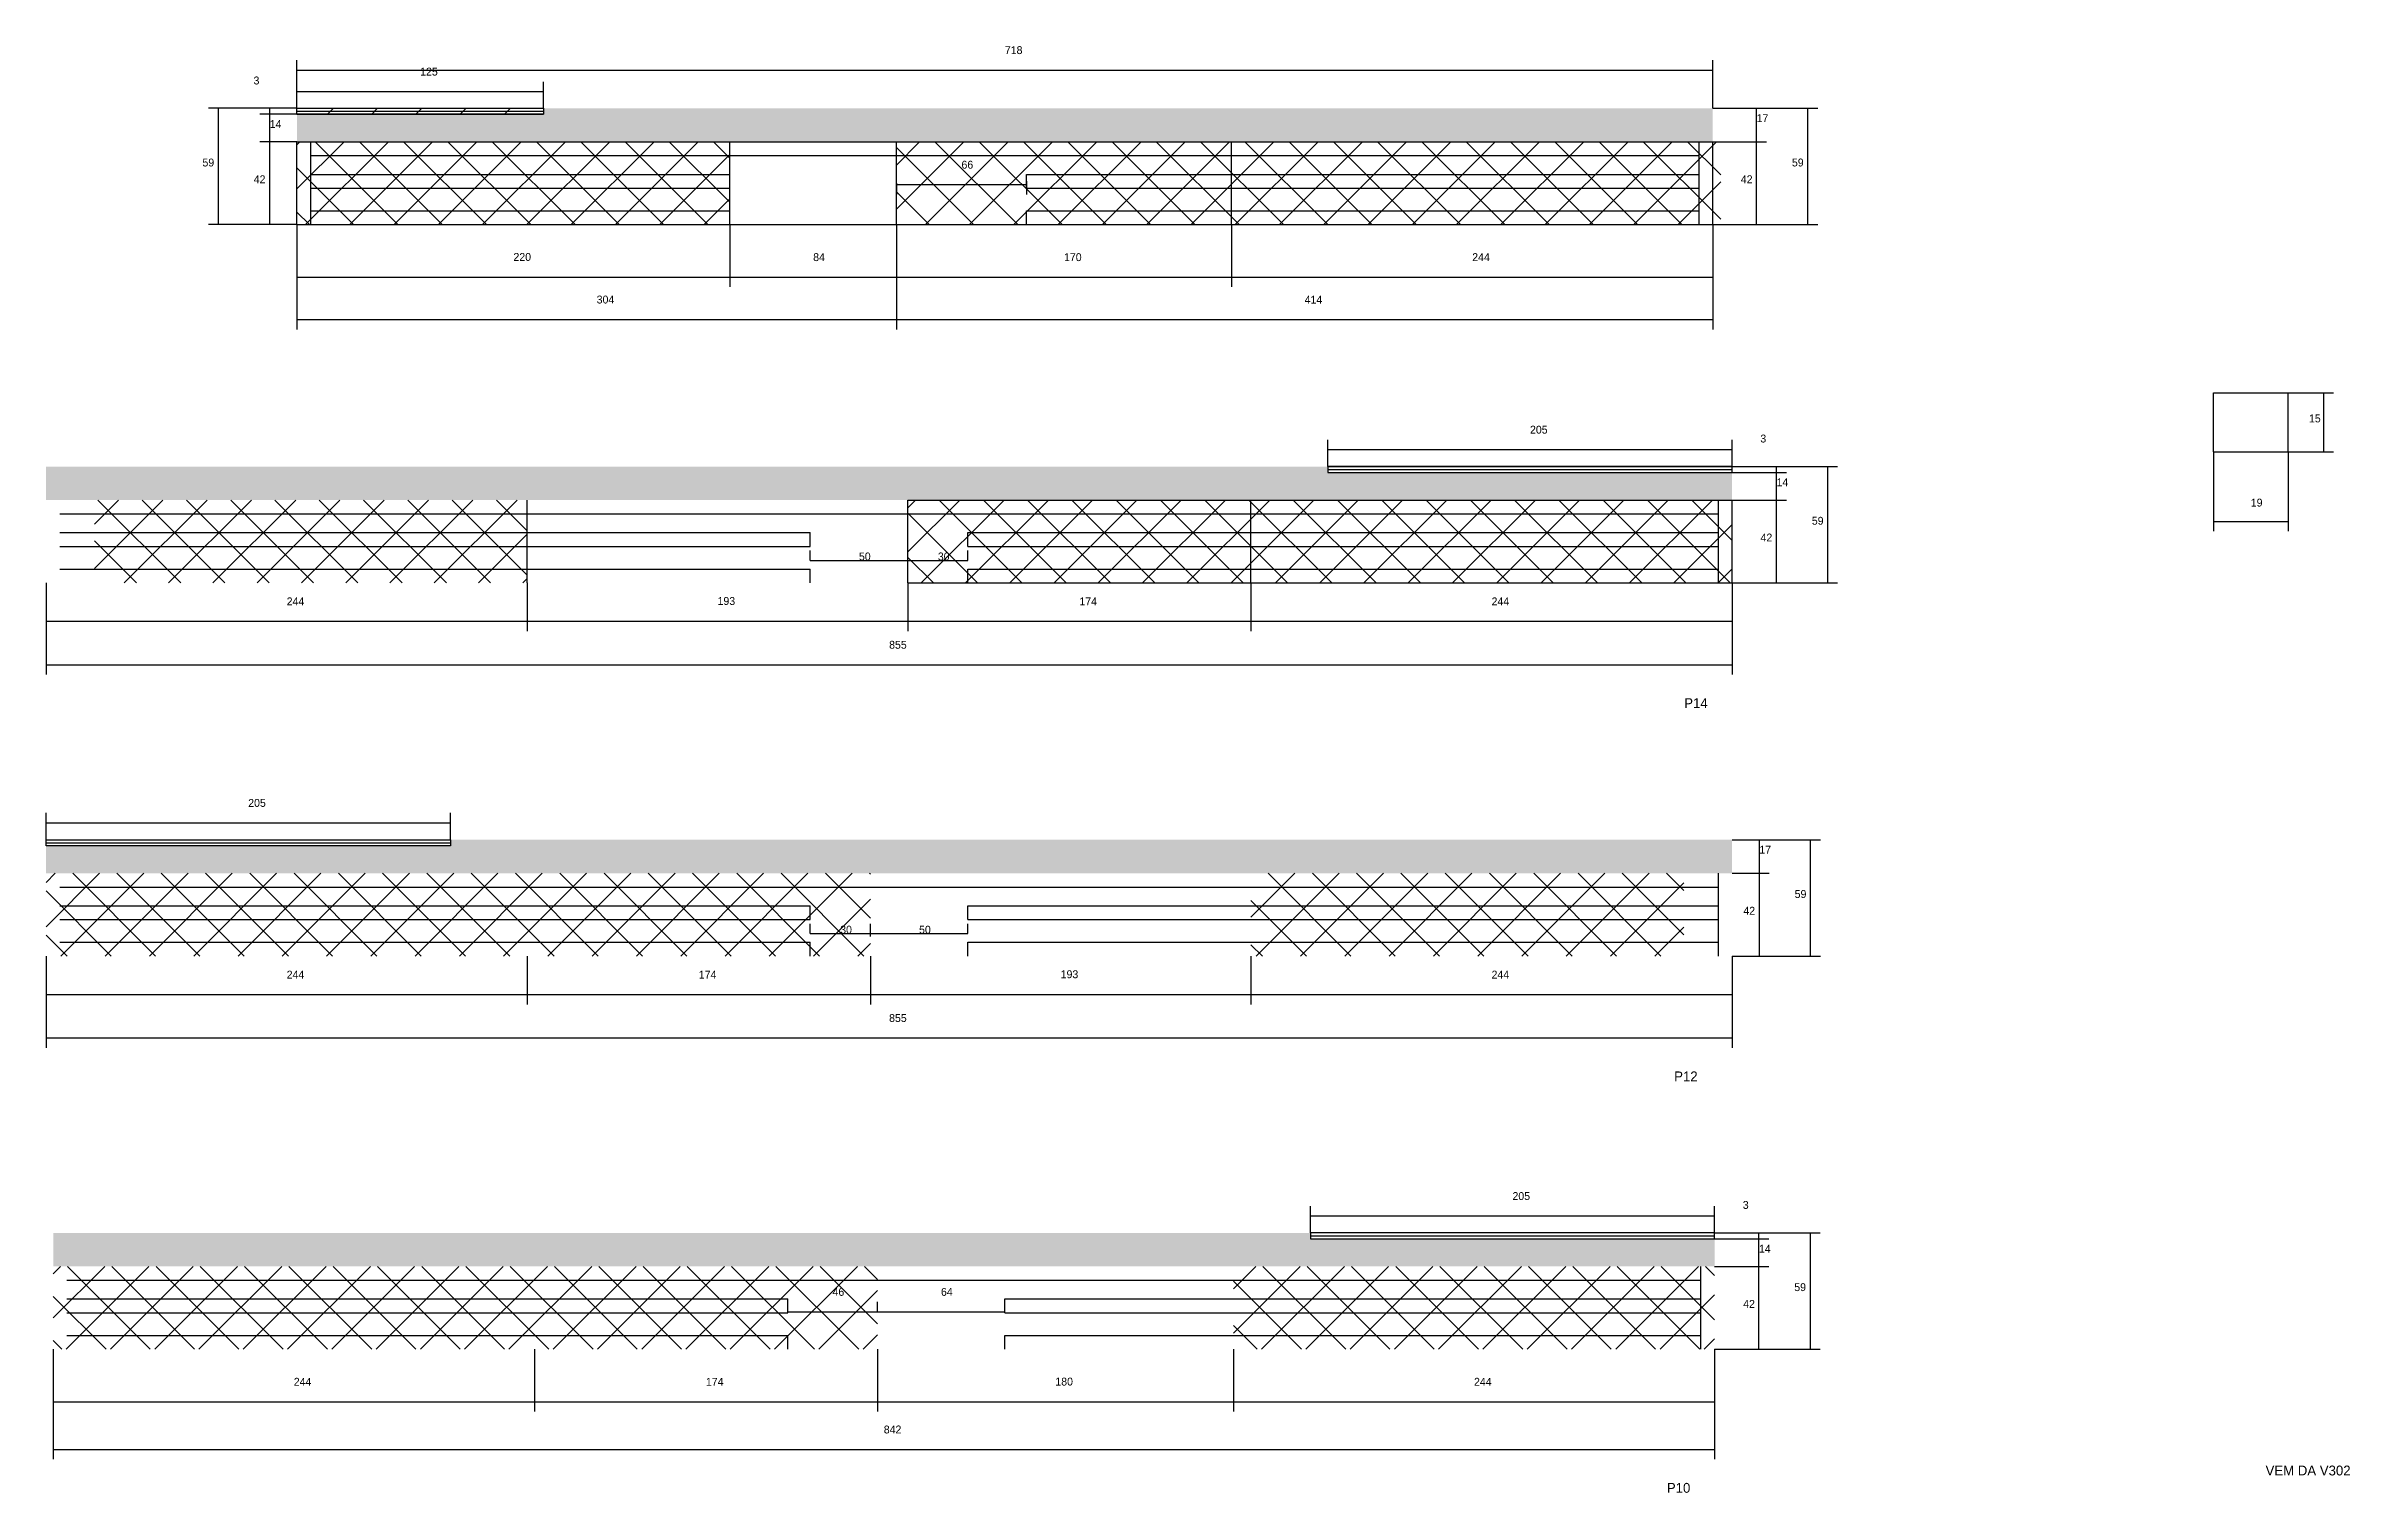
# Model space of a CAD drawing. Header units: metres. Extents: x 4852 to 7616, y 4468 to 5837.
# Drawn here: x 4852 to 6020, y 5103 to 5837 of the extents above; entities that cross this region are included whole.
import ezdxf

# ---------------------------------------------------------------- set-up
doc = ezdxf.new("R2010")
doc.units = ezdxf.units.M
for name, color, linetype in [('COTA', 241, 'Continuous'), ('NOMENCLATURA', 7, 'Continuous'), ('Painéis', 200, 'Continuous'), ('REAPROVEITAMENTO', 251, 'Continuous'), ('SARR_2.2x7', 40, 'Continuous'), ('SARR_EDITAR', 141, 'Continuous'), ('Texto Seção', 7, 'Continuous')]:
    doc.layers.add(name, color=color, linetype=linetype)

msp = doc.modelspace()

# ---------------------------------------------------------------- texts
at = {"layer": 'COTA'}
for s, p in [('718', (5337.7, 5832.9)), ('3', (4956.7, 5817.5)), ('125', (5041.2, 5822)), ('14', (4964.9, 5795.4)), ('17', (5718.9, 5798.4)), ('59', (4930.8, 5775.9)), ('42', (4956.8, 5767.4)), ('66', (5315.7, 5774.8)), ('42', (5710.9, 5767.4)), ('59', (5736.8, 5775.9)), ('220', (5088.5, 5728)), ('84', (5240.5, 5727.9)), ('170', (5367.7, 5727.9)), ('244', (5574.7, 5727.9)), ('304', (5130.7, 5706.4)), ('414', (5489.7, 5706.3)), ('205', (5604, 5640.4)), ('15', (5999, 5646.1)), ('3', (5720.8, 5635.9)), ('14', (5729, 5613.7)), ('59', (5746.9, 5594.2)), ('19', (5969.5, 5603.4)), ('42', (5720.9, 5585.7)), ('50', (5263.7, 5576.1)), ('30', (5303.7, 5576.1)), ('244', (4973.5, 5553.3)), ('193', (5192, 5553.5)), ('174', (5375.5, 5553.3)), ('244', (5584.5, 5553.3)), ('855', (5279, 5531.3)), ('205', (4954, 5451.1)), ('17', (5720.3, 5427.4)), ('42', (5712.2, 5396.4)), ('59', (5738.2, 5404.9)), ('30', (5254.2, 5386.8)), ('50', (5294.2, 5386.8)), ('244', (4973.5, 5364)), ('174', (5182.5, 5364)), ('193', (5366, 5364.2)), ('244', (5584.5, 5364)), ('855', (5279, 5342)), ('205', (5595.1, 5251.7)), ('3', (5711.9, 5247.2)), ('14', (5720.1, 5225)), ('46', (5250.3, 5203.1)), ('64', (5305.3, 5203.1)), ('42', (5712.1, 5197)), ('59', (5738, 5205.5)), ('244', (4977.1, 5157.5)), ('174', (5186.1, 5157.5)), ('180', (5363.3, 5157.6)), ('244', (5575.6, 5157.5)), ('842', (5276.3, 5133.3))]:
    msp.add_text(s, height=4, dxfattribs=at).set_placement(p)
at = {"layer": 'NOMENCLATURA'}
for s, p in [('P14', (5682.2, 5501.2)), ('P12', (5677.1, 5311.9)), ('P10', (5673.4, 5103.2))]:
    msp.add_text(s, height=5, dxfattribs=at).set_placement(p)
at = {"layer": 'Texto Seção'}
msp.add_text('VEM DA V302', height=5, dxfattribs=at).set_placement((5977, 5112))

# ---------------------------------------------------------------- hatches: boundary and pattern name
at = {"layer": 'COTA'}
h = msp.add_hatch(dxfattribs=at)
h.set_pattern_fill('AR-CONC', scale=0.03)
h.paths.add_polyline_path([(5282.7, 5788.4), (5282.7, 5805.4), (5282.7, 5805.4), (5103.7, 5805.4), (5103.7, 5805.4), (5103.7, 5802.4), (5103.7, 5802.4), (4978.7, 5802.4), (4978.7, 5802.4), (4978.7, 5788.4), (4978.7, 5788.4), (5282.7, 5788.4)])
h = msp.add_hatch(dxfattribs=at)
h.set_pattern_fill('AR-CONC', scale=0.03)
h.paths.add_polyline_path([(5282.7, 5805.4), (5282.7, 5788.4), (5282.7, 5788.4), (5696.7, 5788.4), (5696.7, 5788.4), (5696.7, 5805.4), (5696.7, 5805.4), (5282.7, 5805.4)])
h = msp.add_hatch(dxfattribs=at)
h.set_pattern_fill('AR-CONC', scale=0.03)
h.paths.add_polyline_path([(5288.5, 5623.7), (4851.5, 5623.7), (4851.5, 5623.7), (4851.5, 5606.7), (4851.5, 5606.7), (5288.5, 5606.7), (5288.5, 5606.7), (5288.5, 5623.7)])
h = msp.add_hatch(dxfattribs=at)
h.set_pattern_fill('AR-CONC', scale=0.03)
h.paths.add_polyline_path([(5501.5, 5620.7), (5706.5, 5620.7), (5706.5, 5620.7), (5706.5, 5606.7), (5706.5, 5606.7), (5288.5, 5606.7), (5288.5, 5606.7), (5288.5, 5623.7), (5288.5, 5623.7), (5501.5, 5623.7), (5501.5, 5623.7), (5501.5, 5620.7)])
h = msp.add_hatch(dxfattribs=at)
h.set_pattern_fill('AR-CONC', scale=0.03)
h.paths.add_polyline_path([(5056.5, 5431.4), (4851.5, 5431.4), (4851.5, 5431.4), (4851.5, 5417.4), (4851.5, 5417.4), (5269.5, 5417.4), (5269.5, 5417.4), (5269.5, 5434.4), (5269.5, 5434.4), (5056.5, 5434.4), (5056.5, 5434.4), (5056.5, 5431.4)])
h = msp.add_hatch(dxfattribs=at)
h.set_pattern_fill('AR-CONC', scale=0.03)
h.paths.add_polyline_path([(5269.5, 5434.4), (5706.5, 5434.4), (5706.5, 5434.4), (5706.5, 5417.4), (5706.5, 5417.4), (5269.5, 5417.4), (5269.5, 5417.4), (5269.5, 5434.4)])
h = msp.add_hatch(dxfattribs=at)
h.set_pattern_fill('AR-CONC', scale=0.03)
h.paths.add_polyline_path([(4855.1, 5235), (4855.1, 5218), (4855.1, 5218), (5697.6, 5218), (5697.6, 5218), (5697.6, 5232), (5697.6, 5232), (5492.6, 5232), (5492.6, 5232), (5492.6, 5235), (5492.6, 5235), (4855.1, 5235)])
at = {"layer": 'REAPROVEITAMENTO'}
h = msp.add_hatch(dxfattribs=at)
h.set_pattern_fill('ANSI31', scale=5)
h.paths.add_polyline_path([(5103.7, 5802.4), (5103.7, 5805.4), (5103.7, 5805.4), (4978.7, 5805.4), (4978.7, 5805.4), (4978.7, 5802.4), (4978.7, 5802.4), (5103.7, 5802.4)])
h = msp.add_hatch(dxfattribs=at)
h.set_pattern_fill('ANSI37', scale=5)
h.paths.add_polyline_path([(4978.7, 5788.4), (4978.7, 5746.4), (4978.7, 5746.4), (5198.2, 5746.4), (5198.2, 5746.4), (5198.2, 5788.4), (5198.2, 5788.4), (4978.7, 5788.4)])
h = msp.add_hatch(dxfattribs=at)
h.set_pattern_fill('ANSI37', scale=5)
h.paths.add_polyline_path([(5282.7, 5788.4), (5282.7, 5746.4), (5282.7, 5746.4), (5700.7, 5746.4), (5700.7, 5746.4), (5700.7, 5788.4), (5700.7, 5788.4), (5282.7, 5788.4)])
h = msp.add_hatch(dxfattribs=at)
h.set_pattern_fill('ANSI37', scale=5)
h.paths.add_polyline_path([(4876, 5606.7), (4876, 5564.7), (4876, 5564.7), (5095.5, 5564.7), (5095.5, 5564.7), (5095.5, 5606.7), (5095.5, 5606.7), (4876, 5606.7)])
h = msp.add_hatch(dxfattribs=at)
h.set_pattern_fill('ANSI37', scale=5)
h.paths.add_polyline_path([(5288.5, 5606.7), (5288.5, 5564.7), (5288.5, 5564.7), (5706.5, 5564.7), (5706.5, 5564.7), (5706.5, 5606.7), (5706.5, 5606.7), (5288.5, 5606.7)])
h = msp.add_hatch(dxfattribs=at)
h.set_pattern_fill('ANSI37', scale=5)
h.paths.add_polyline_path([(5269.5, 5417.4), (5269.5, 5375.4), (5269.5, 5375.4), (4851.5, 5375.4), (4851.5, 5375.4), (4851.5, 5417.4), (4851.5, 5417.4), (5269.5, 5417.4)])
h = msp.add_hatch(dxfattribs=at)
h.set_pattern_fill('ANSI37', scale=5)
h.paths.add_polyline_path([(5682, 5417.4), (5682, 5375.4), (5682, 5375.4), (5462.5, 5375.4), (5462.5, 5375.4), (5462.5, 5417.4), (5462.5, 5417.4), (5682, 5417.4)])
h = msp.add_hatch(dxfattribs=at)
h.set_pattern_fill('ANSI37', scale=5)
h.paths.add_polyline_path([(5273.1, 5218), (5273.1, 5176), (5273.1, 5176), (4855.1, 5176), (4855.1, 5176), (4855.1, 5218), (4855.1, 5218), (5273.1, 5218)])
h = msp.add_hatch(dxfattribs=at)
h.set_pattern_fill('ANSI37', scale=5)
h.paths.add_polyline_path([(5453.6, 5218), (5453.6, 5176), (5453.6, 5176), (5697.6, 5176), (5697.6, 5176), (5697.6, 5218), (5697.6, 5218), (5453.6, 5218)])

# ---------------------------------------------------------------- linework, layer by layer
at = {"layer": 'COTA'}
for p, q in [((4978.7, 5805.4), (4978.7, 5829.8)), ((5696.7, 5805.4), (5696.7, 5829.8)), ((4978.7, 5824.8), (5696.7, 5824.8)), ((4978.7, 5805.4), (4978.7, 5818.9)), ((5103.7, 5805.4), (5103.7, 5818.9)), ((4978.7, 5813.9), (5103.7, 5813.9)), ((4978.7, 5805.4), (4933.9, 5805.4)), ((4938.9, 5746.4), (4938.9, 5805.4)), ((4978.7, 5805.4), (4959.9, 5805.4)), ((4978.7, 5802.4), (4959.9, 5802.4)), ((4978.7, 5802.4), (4959.9, 5802.4)), ((4964.9, 5802.4), (4964.9, 5805.4)), ((4964.9, 5788.4), (4964.9, 5802.4)), ((5696.7, 5805.4), (5723.9, 5805.4)), ((5696.7, 5805.4), (5749.9, 5805.4)), ((5718.9, 5788.4), (5718.9, 5805.4)), ((5744.9, 5746.4), (5744.9, 5805.4)), ((4978.7, 5788.4), (4959.9, 5788.4)), ((4978.7, 5788.4), (4959.9, 5788.4)), ((4964.9, 5746.4), (4964.9, 5788.4)), ((5696.7, 5788.4), (5723.9, 5788.4)), ((5696.7, 5788.4), (5723.9, 5788.4)), ((5718.9, 5746.4), (5718.9, 5788.4)), ((5282.7, 5767.4), (5282.7, 5761.7)), ((5282.7, 5766.7), (5348.7, 5766.7)), ((5348.7, 5768.4), (5348.7, 5761.7)), ((4978.7, 5746.4), (4933.9, 5746.4)), ((4978.7, 5746.4), (4959.9, 5746.4)), ((4978.7, 5746.4), (4978.7, 5714.8)), ((4978.7, 5746.4), (4978.7, 5693.2)), ((5198.2, 5746.4), (5198.2, 5714.8)), ((5198.2, 5746.4), (5198.2, 5714.8)), ((5282.7, 5746.4), (5282.7, 5714.8)), ((5282.7, 5746.4), (5282.7, 5693.2)), ((5282.7, 5746.4), (5282.7, 5714.8)), ((5282.7, 5746.4), (5282.7, 5693.2)), ((5452.7, 5746.4), (5452.7, 5714.8)), ((5452.7, 5746.4), (5452.7, 5714.8)), ((5696.7, 5746.4), (5696.7, 5714.8)), ((5696.7, 5746.4), (5696.7, 5693.2)), ((5696.7, 5746.4), (5723.9, 5746.4)), ((5696.7, 5746.4), (5749.9, 5746.4)), ((4978.7, 5719.8), (5198.2, 5719.8)), ((5198.2, 5719.8), (5282.7, 5719.8)), ((5282.7, 5719.8), (5452.7, 5719.8)), ((5452.7, 5719.8), (5696.7, 5719.8)), ((4978.7, 5698.2), (5282.7, 5698.2)), ((5282.7, 5698.2), (5696.7, 5698.2)), ((5988.5, 5661.1), (6011.5, 5661.1)), ((6006.5, 5631.1), (6006.5, 5661.1)), ((5501.5, 5623.7), (5501.5, 5637.3)), ((5501.5, 5632.3), (5706.5, 5632.3)), ((5706.5, 5623.7), (5706.5, 5637.3)), ((5950.6, 5631.1), (5950.6, 5590.9)), ((5988.5, 5631.1), (5988.5, 5590.9)), ((5988.5, 5631.1), (6011.5, 5631.1)), ((5706.5, 5623.7), (5734, 5623.7)), ((5706.5, 5623.7), (5760, 5623.7)), ((5706.5, 5620.7), (5734, 5620.7)), ((5706.5, 5620.7), (5734, 5620.7)), ((5729, 5620.7), (5729, 5623.7)), ((5729, 5606.7), (5729, 5620.7)), ((5755, 5564.7), (5755, 5623.7)), ((5706.5, 5606.7), (5734, 5606.7)), ((5706.5, 5606.7), (5734, 5606.7)), ((5729, 5564.7), (5729, 5606.7)), ((5950.6, 5595.9), (5988.5, 5595.9)), ((5239, 5576.1), (5239, 5581.1)), ((5239, 5576.1), (5288.5, 5576.1)), ((5288.5, 5574.6), (5288.5, 5581.1)), ((5288.5, 5576.1), (5288.5, 5581.1)), ((5288.5, 5576.1), (5319, 5576.1)), ((5319, 5576.1), (5319, 5581.1)), ((4851.5, 5564.7), (4851.5, 5540.2)), ((4851.5, 5564.7), (4851.5, 5518.2)), ((5095.5, 5564.7), (5095.5, 5540.2)), ((5095.5, 5564.7), (5095.5, 5540.2)), ((5288.5, 5564.7), (5288.5, 5540.2)), ((5288.5, 5564.7), (5288.5, 5540.2)), ((5462.5, 5564.7), (5462.5, 5540.2)), ((5462.5, 5564.7), (5462.5, 5540.2)), ((5706.5, 5564.7), (5706.5, 5518.2)), ((5706.5, 5564.7), (5706.5, 5540.2)), ((5706.5, 5564.7), (5734, 5564.7)), ((5706.5, 5564.7), (5760, 5564.7)), ((4851.5, 5545.2), (5095.5, 5545.2)), ((5095.5, 5545.2), (5288.5, 5545.2)), ((5288.5, 5545.2), (5462.5, 5545.2)), ((5462.5, 5545.2), (5706.5, 5545.2)), ((4851.5, 5523.2), (5706.5, 5523.2)), ((4851.5, 5434.4), (4851.5, 5448)), ((5056.5, 5434.4), (5056.5, 5448)), ((4851.5, 5443), (5056.5, 5443)), ((5706.5, 5434.4), (5725.3, 5434.4)), ((5706.5, 5434.4), (5751.3, 5434.4)), ((5720.3, 5417.4), (5720.3, 5434.4)), ((5746.3, 5375.4), (5746.3, 5434.4)), ((5706.5, 5417.4), (5725.3, 5417.4)), ((5706.5, 5417.4), (5725.3, 5417.4)), ((5720.3, 5375.4), (5720.3, 5417.4)), ((5239, 5386.8), (5239, 5391.8)), ((5239, 5386.8), (5269.5, 5386.8)), ((5269.5, 5385.3), (5269.5, 5391.8)), ((5269.5, 5386.8), (5269.5, 5391.8)), ((5269.5, 5386.8), (5319, 5386.8)), ((5319, 5386.8), (5319, 5391.8)), ((4851.5, 5375.4), (4851.5, 5328.9)), ((4851.5, 5375.4), (4851.5, 5350.9)), ((5095.5, 5375.4), (5095.5, 5350.9)), ((5095.5, 5375.4), (5095.5, 5350.9)), ((5269.5, 5375.4), (5269.5, 5350.9)), ((5269.5, 5375.4), (5269.5, 5350.9)), ((5462.5, 5375.4), (5462.5, 5350.9)), ((5462.5, 5375.4), (5462.5, 5350.9)), ((5706.5, 5375.4), (5706.5, 5350.9)), ((5706.5, 5375.4), (5706.5, 5328.9)), ((5706.5, 5375.4), (5725.3, 5375.4)), ((5706.5, 5375.4), (5751.3, 5375.4)), ((4851.5, 5355.9), (5095.5, 5355.9)), ((5095.5, 5355.9), (5269.5, 5355.9)), ((5269.5, 5355.9), (5462.5, 5355.9)), ((5462.5, 5355.9), (5706.5, 5355.9)), ((4851.5, 5333.9), (5706.5, 5333.9)), ((5492.6, 5235), (5492.6, 5248.6)), ((5697.6, 5235), (5697.6, 5248.6)), ((5492.6, 5243.6), (5697.6, 5243.6)), ((5697.6, 5235), (5725.1, 5235)), ((5697.6, 5235), (5751.2, 5235)), ((5720.1, 5232), (5720.1, 5235)), ((5746.2, 5176), (5746.2, 5235)), ((5697.6, 5232), (5725.1, 5232)), ((5697.6, 5232), (5725.1, 5232)), ((5720.1, 5218), (5720.1, 5232)), ((5697.6, 5218), (5725.1, 5218)), ((5697.6, 5218), (5725.1, 5218)), ((5720.1, 5176), (5720.1, 5218)), ((5227.6, 5195), (5227.6, 5200)), ((5273.1, 5195), (5273.1, 5200)), ((5273.1, 5195), (5273.1, 5200)), ((5337.6, 5195), (5337.6, 5200)), ((5227.6, 5195), (5273.1, 5195)), ((5273.1, 5195), (5337.6, 5195)), ((4855.1, 5176), (4855.1, 5144.4)), ((4855.1, 5176), (4855.1, 5120.2)), ((5099.1, 5176), (5099.1, 5144.4)), ((5099.1, 5176), (5099.1, 5144.4)), ((5273.1, 5176), (5273.1, 5144.4)), ((5273.1, 5176), (5273.1, 5144.4)), ((5453.6, 5176), (5453.6, 5144.4)), ((5453.6, 5176), (5453.6, 5144.4)), ((5697.6, 5176), (5697.6, 5120.2)), ((5697.6, 5176), (5697.6, 5144.4)), ((5697.6, 5176), (5725.1, 5176)), ((5697.6, 5176), (5751.2, 5176)), ((4855.1, 5149.4), (5099.1, 5149.4)), ((5099.1, 5149.4), (5273.1, 5149.4)), ((5273.1, 5149.4), (5453.6, 5149.4)), ((5453.6, 5149.4), (5697.6, 5149.4)), ((4855.1, 5125.2), (5697.6, 5125.2))]:
    msp.add_line(p, q, dxfattribs=at)
at = {"layer": 'Painéis'}
for p, q in [((4978.7, 5805.4), (5103.7, 5805.4)), ((4978.7, 5802.4), (5103.7, 5802.4)), ((4978.7, 5788.4), (5282.7, 5788.4)), ((4978.7, 5746.4), (4978.7, 5788.4)), ((5198.2, 5746.4), (5198.2, 5788.4)), ((5282.7, 5788.4), (5696.7, 5788.4)), ((5282.7, 5746.4), (5282.7, 5788.4)), ((5452.7, 5746.4), (5452.7, 5788.4)), ((5696.7, 5746.4), (5696.7, 5788.4)), ((4978.7, 5746.4), (5282.7, 5746.4)), ((5282.7, 5746.4), (5696.7, 5746.4)), ((5950.6, 5661.1), (5988.5, 5661.1)), ((5950.6, 5631.1), (5950.6, 5661.1)), ((5988.5, 5631.1), (5988.5, 5661.1)), ((5950.6, 5631.1), (5988.5, 5631.1)), ((5501.5, 5623.7), (5706.5, 5623.7)), ((5501.5, 5620.7), (5706.5, 5620.7)), ((5095.5, 5564.7), (5095.5, 5606.7)), ((5288.5, 5606.7), (5706.5, 5606.7)), ((5288.5, 5564.7), (5288.5, 5606.7)), ((5462.5, 5564.7), (5462.5, 5606.7)), ((5706.5, 5564.7), (5706.5, 5606.7)), ((5288.5, 5564.7), (5706.5, 5564.7))]:
    msp.add_line(p, q, dxfattribs=at)
for points in [[(4978.7, 5805.4), (5103.7, 5805.4), (5103.7, 5802.4), (4978.7, 5802.4)], [(5706.5, 5623.7), (5501.5, 5623.7), (5501.5, 5620.7), (5706.5, 5620.7)], [(4851.5, 5434.4), (5056.5, 5434.4), (5056.5, 5431.4), (4851.5, 5431.4)], [(5697.6, 5235), (5492.6, 5235), (5492.6, 5232), (5697.6, 5232)]]:
    msp.add_lwpolyline(points, close=True, dxfattribs=at)
at = {"layer": 'SARR_2.2x7'}
for p, q in [((4985.7, 5746.4), (4985.7, 5788.4)), ((5689.8, 5746.4), (5689.8, 5788.4)), ((4985.7, 5781.4), (5198.2, 5781.4)), ((4985.7, 5771.9), (5198.2, 5771.9)), ((5198.2, 5781.4), (5282.7, 5781.4)), ((5282.7, 5781.4), (5452.7, 5781.4)), ((5348.7, 5771.9), (5452.7, 5771.9)), ((5348.7, 5764.9), (5348.7, 5771.9)), ((5452.7, 5781.4), (5689.8, 5781.4)), ((5452.7, 5771.9), (5689.8, 5771.9)), ((4985.7, 5764.9), (5198.2, 5764.9)), ((5348.7, 5764.9), (5452.7, 5764.9)), ((5452.7, 5764.9), (5689.8, 5764.9)), ((4985.7, 5753.4), (5198.2, 5753.4)), ((5348.7, 5753.4), (5452.7, 5753.4)), ((5348.7, 5746.4), (5348.7, 5753.4)), ((5452.7, 5753.4), (5689.8, 5753.4)), ((4858.4, 5599.7), (5095.5, 5599.7)), ((5095.5, 5599.7), (5288.5, 5599.7)), ((5288.5, 5599.7), (5462.5, 5599.7)), ((5462.5, 5599.7), (5699.5, 5599.7)), ((5699.5, 5564.7), (5699.5, 5606.7)), ((4858.4, 5590.2), (5095.5, 5590.2)), ((5095.5, 5590.2), (5239, 5590.2)), ((5239, 5583.2), (5239, 5590.2)), ((5319, 5590.2), (5462.5, 5590.2)), ((5319, 5583.2), (5319, 5590.2)), ((5462.5, 5590.2), (5699.5, 5590.2)), ((4858.4, 5583.2), (5095.5, 5583.2)), ((5095.5, 5583.2), (5239, 5583.2)), ((5319, 5583.2), (5462.5, 5583.2)), ((5462.5, 5583.2), (5699.5, 5583.2)), ((4858.4, 5571.7), (5095.5, 5571.7)), ((5095.5, 5571.7), (5239, 5571.7)), ((5239, 5564.7), (5239, 5571.7)), ((5319, 5571.7), (5462.5, 5571.7)), ((5319, 5564.7), (5319, 5571.7)), ((5462.5, 5571.7), (5699.5, 5571.7)), ((4858.4, 5410.4), (5095.5, 5410.4)), ((5095.5, 5410.4), (5269.5, 5410.4)), ((5269.5, 5410.4), (5462.5, 5410.4)), ((5462.5, 5410.4), (5699.5, 5410.4)), ((5699.5, 5375.4), (5699.5, 5417.4)), ((4858.4, 5400.9), (5095.5, 5400.9)), ((5095.5, 5400.9), (5239, 5400.9)), ((5239, 5393.9), (5239, 5400.9)), ((5319, 5393.9), (5319, 5400.9)), ((5319, 5400.9), (5462.5, 5400.9)), ((5462.5, 5400.9), (5699.5, 5400.9)), ((4858.4, 5393.9), (5095.5, 5393.9)), ((5095.5, 5393.9), (5239, 5393.9)), ((5319, 5393.9), (5462.5, 5393.9)), ((5462.5, 5393.9), (5699.5, 5393.9)), ((4858.4, 5382.4), (5095.5, 5382.4)), ((5095.5, 5382.4), (5239, 5382.4)), ((5239, 5375.4), (5239, 5382.4)), ((5319, 5375.4), (5319, 5382.4)), ((5319, 5382.4), (5462.5, 5382.4)), ((5462.5, 5382.4), (5699.5, 5382.4)), ((4862.1, 5211), (5099.1, 5211)), ((5099.1, 5211), (5273.1, 5211)), ((5273.1, 5211), (5453.6, 5211)), ((5453.6, 5211), (5690.6, 5211)), ((5690.6, 5176), (5690.6, 5218)), ((4862.1, 5201.5), (5099.1, 5201.5)), ((5099.1, 5201.5), (5227.6, 5201.5)), ((5227.6, 5194.5), (5227.6, 5201.5)), ((5337.6, 5201.5), (5453.6, 5201.5)), ((5337.6, 5194.5), (5337.6, 5201.5)), ((5453.6, 5201.5), (5690.6, 5201.5)), ((4862.1, 5194.5), (5099.1, 5194.5)), ((5099.1, 5194.5), (5227.6, 5194.5)), ((5337.6, 5194.5), (5453.6, 5194.5)), ((5453.6, 5194.5), (5690.6, 5194.5)), ((4862.1, 5183), (5099.1, 5183)), ((5099.1, 5183), (5227.6, 5183)), ((5227.6, 5176), (5227.6, 5183)), ((5337.6, 5183), (5453.6, 5183)), ((5337.6, 5176), (5337.6, 5183)), ((5453.6, 5183), (5690.6, 5183))]:
    msp.add_line(p, q, dxfattribs=at)
at = {"layer": 'SARR_EDITAR'}
for p, q in [((4978.7, 5803.9), (5103.7, 5803.9)), ((5501.5, 5622.2), (5706.5, 5622.2)), ((4851.5, 5432.9), (5056.5, 5432.9)), ((5492.6, 5233.5), (5697.6, 5233.5))]:
    msp.add_line(p, q, dxfattribs=at)

msp.set_redraw_order([(e.dxf.handle, doc.entitydb.next_handle()) for e in msp.query("TEXT MTEXT ATTDEF DIMENSION ARC_DIMENSION")])  # texts and dimensions are drawn at this point

doc.saveas('drawing.dxf')
